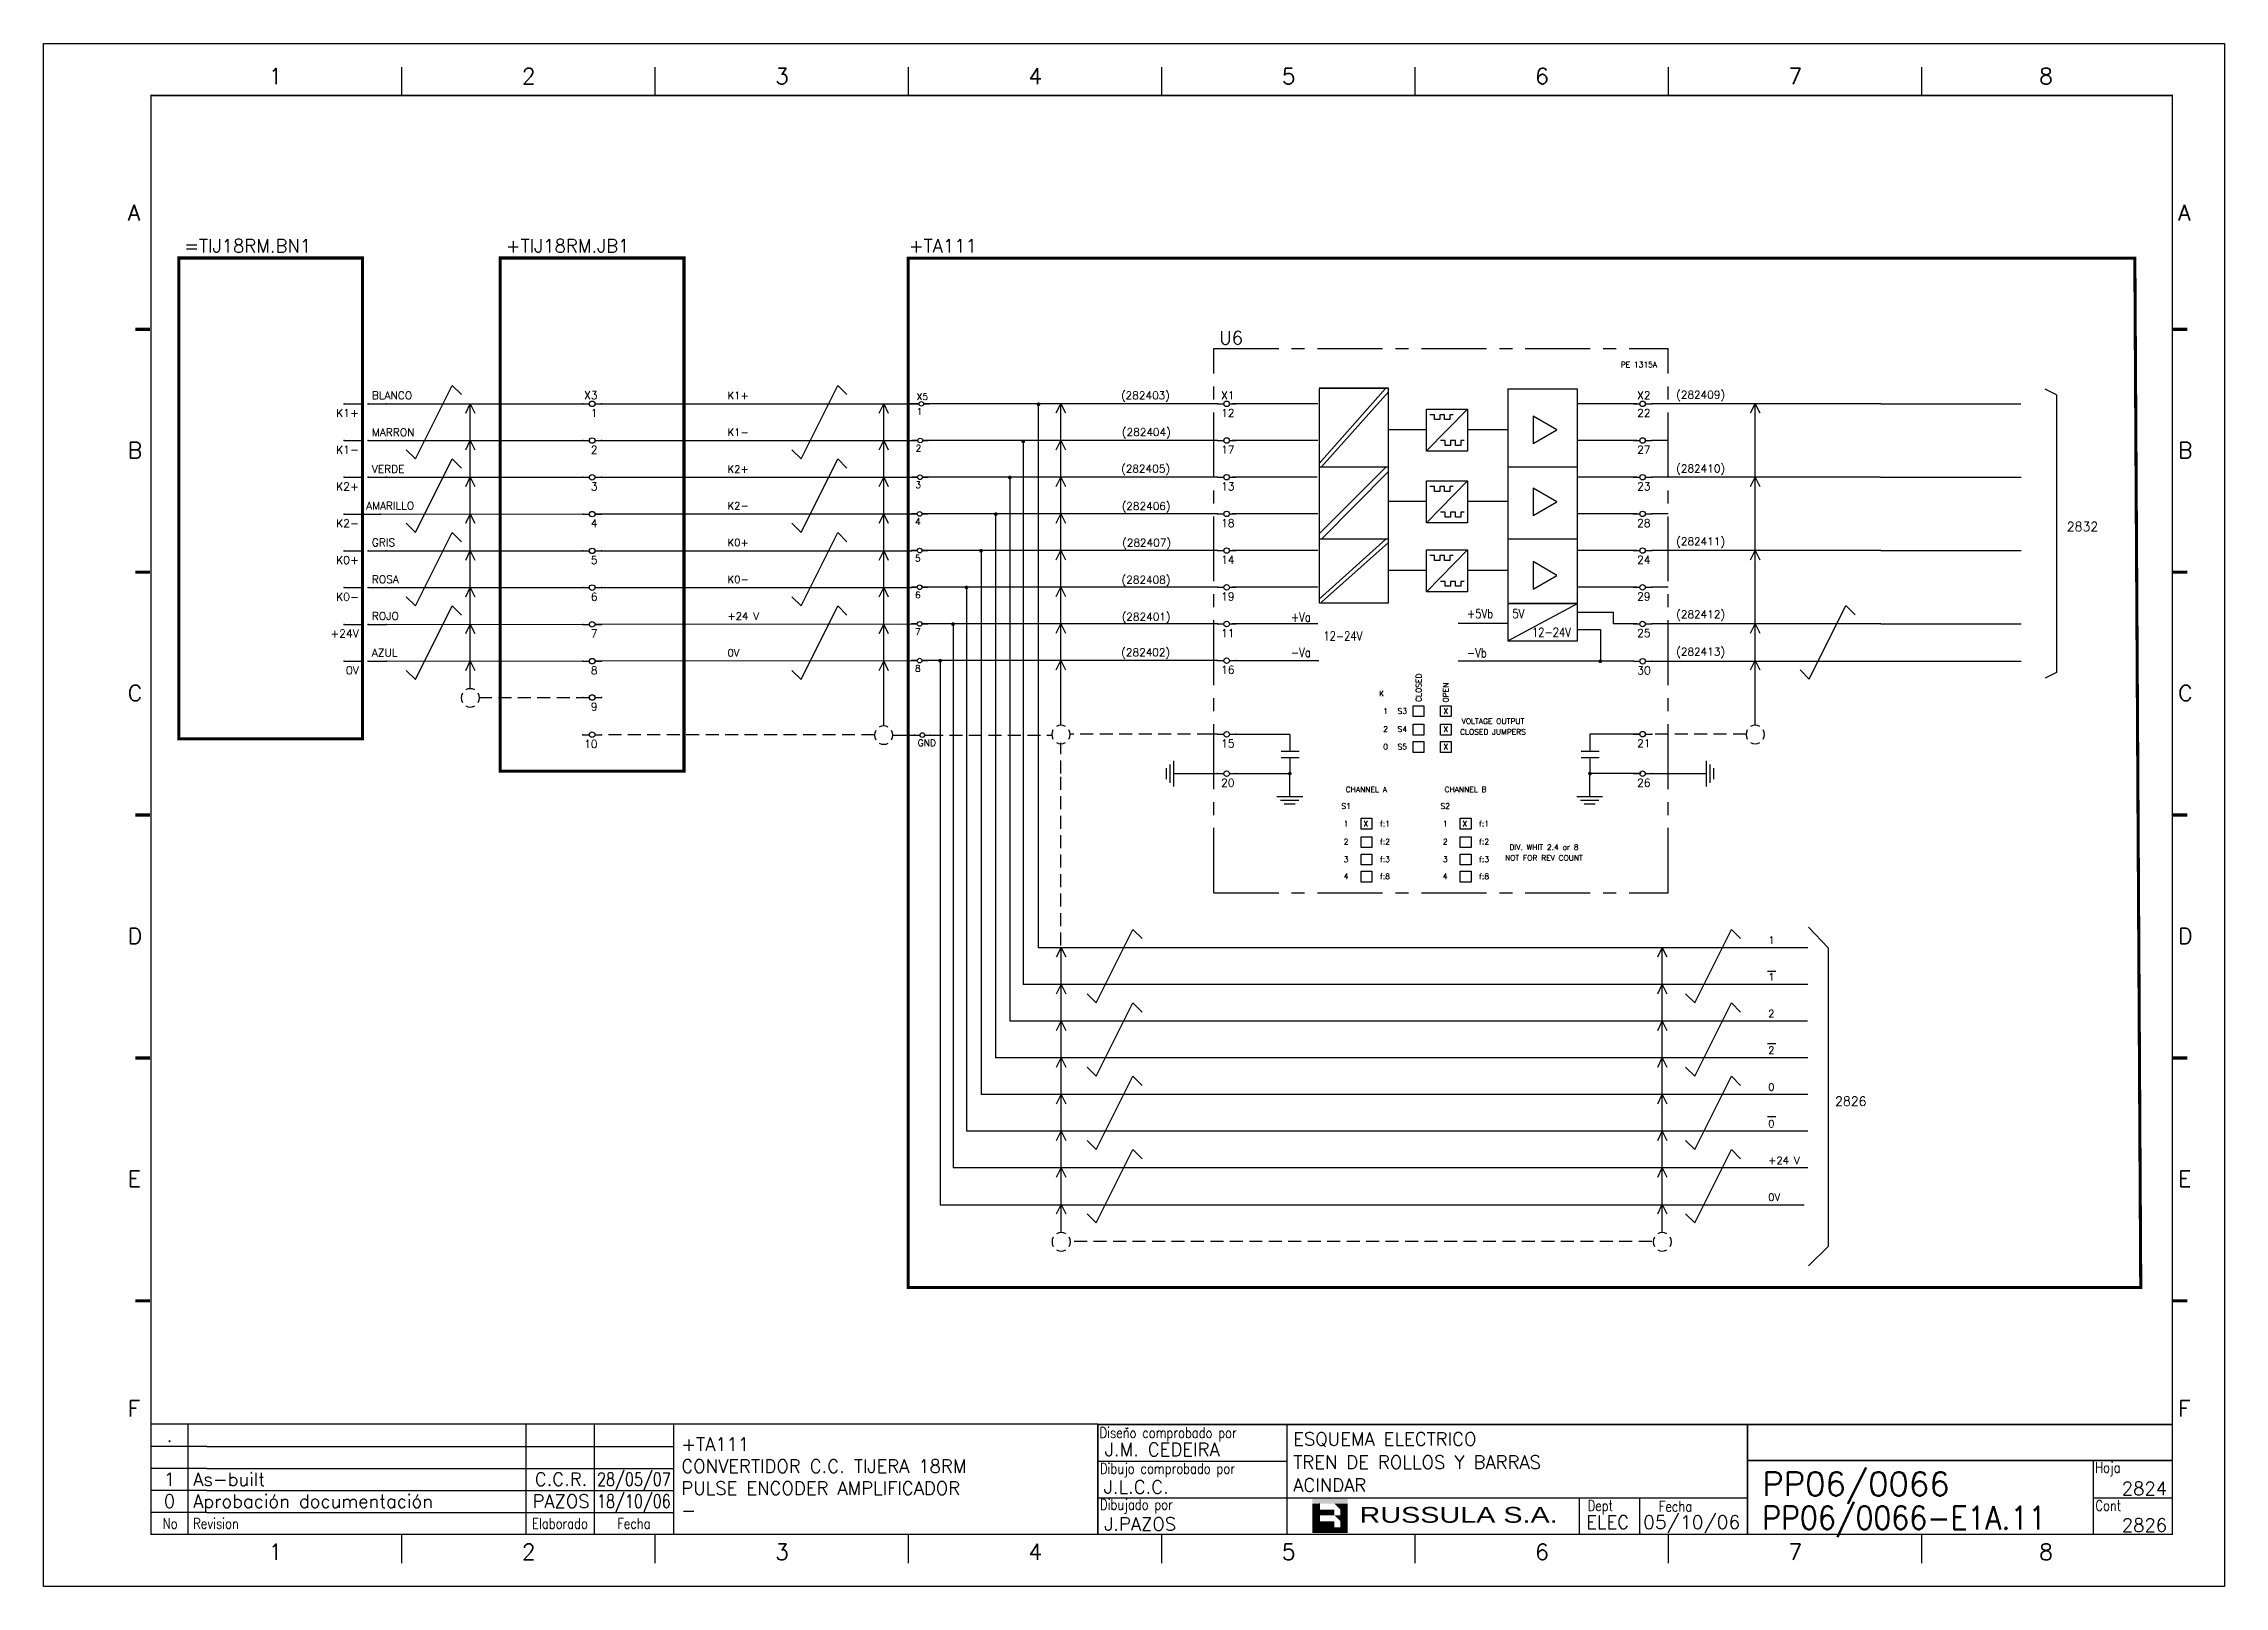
# Model space of a CAD drawing. Extents: x -4 to 416, y -4762 to 287.
# Drawn here: x -3.7 to 416.3, y -3574.2 to -3277.2 of the extents above; entities that cross this region are included whole.
import ezdxf
from ezdxf.enums import TextEntityAlignment as Align

# ---------------------------------------------------------------- set-up
doc = ezdxf.new("R2010")
doc.units = 0
doc.header["$LTSCALE"] = 10
doc.header["$MEASUREMENT"] = 0
for name, pattern in [('CENTER', [2, 1.25, -0.25, 0.25, -0.25]), ('DASHDOT', [1, 0.5, -0.25, 0, -0.25]), ('HIDDEN', [0.375, 0.25, -0.125])]:
    doc.linetypes.add(name, pattern=pattern)
doc.layers.get('0').update_dxf_attribs({"linetype": 'CONTINUOUS'})
for name, color, linetype in [('1', 7, 'CONTINUOUS'), ('10', 5, 'CONTINUOUS'), ('102', 7, 'CONTINUOUS'), ('2', 7, 'CONTINUOUS'), ('25', 3, 'CONTINUOUS'), ('25PK', 4, 'CENTER'), ('35', 2, 'CONTINUOUS'), ('8', 1, 'CONTINUOUS'), ('9', 6, 'CONTINUOUS'), ('DIBUJO', 7, 'CONTINUOUS'), ('NODE', 7, 'CONTINUOUS')]:
    doc.layers.add(name, color=color, linetype=linetype)
doc.styles.add('ABBSTYLE', font='ROMANS.SHX', dxfattribs={"width": 0.8})
doc.styles.add('HELVETICA', font='HELV.SHX')
doc.styles.add('LABEL', font='SIMPLEX', dxfattribs={"width": 0.8, "height": 4})
doc.styles.add('ROMANS', font='romans')
doc.styles.get("Standard").update_dxf_attribs({"font": 'simplex'})

msp = doc.modelspace()

# ---------------------------------------------------------------- texts
at = {"layer": '2', "color": 6}
for s, height, p in [('=TIJ18RM.BN1', 2.5477, (23.41, -3317.44)), ('+TIJ18RM.JB1', 2.5477, (85.34, -3317.44)), ('+TA111', 2.543, (162.97, -3317.42)), ('U6', 2.543, (222.75, -3335.15)), ('(282403)', 1.483, (203.83, -3345.71)), ('(282409)', 1.483, (310.75, -3345.57)), ('(282404)', 1.483, (204.01, -3352.77)), ('(282405)', 1.483, (203.85, -3359.81)), ('(282410)', 1.483, (310.75, -3359.77)), ('(282406)', 1.483, (203.96, -3367.02)), ('(282407)', 1.483, (204.05, -3374.06)), ('(282411)', 1.483, (310.75, -3373.81)), ('(282408)', 1.483, (203.94, -3381.2)), ('(282401)', 1.483, (203.96, -3388.32)), ('(282412)', 1.483, (310.75, -3387.85)), ('(282402)', 1.483, (203.88, -3395.17)), ('(282413)', 1.483, (310.75, -3395.03))]:
    msp.add_text(s, height=height, dxfattribs=at).set_placement(p)
at = {"layer": '2', "color": 7, "style": 'ROMANS'}
for s, height, p in [('PE 1315A', 1.06, (303.57, -3339.03)), ('K', 1.06, (254, -3402.35)), ('1', 1.06, (254.78, -3405.73)), ('S3', 1.06, (258, -3405.73)), ('X', 1.06, (266.41, -3405.73)), ('2', 1.06, (254.78, -3409.21)), ('S4', 1.06, (258, -3409.21)), ('X', 1.06, (266.41, -3409.21)), ('CLOSED JUMPERS', 1.0595, (275.46, -3409.74)), ('VOLTAGE OUTPUT', 1.0595, (275.46, -3407.68)), ('0', 1.06, (254.78, -3412.59)), ('S5', 1.06, (258, -3412.59)), ('X', 1.06, (266.41, -3412.59)), ('CHANNEL A', 1.06, (251.08, -3420.82)), ('CHANNEL B', 1.06, (270.18, -3420.82)), ('S1', 1.06, (247.17, -3424.02)), ('1', 1.06, (247.17, -3427.4)), ('X', 1.06, (250.95, -3427.4)), ('f:1', 1.06, (254.65, -3427.4)), ('S2', 1.06, (266.27, -3424.02)), ('1', 1.06, (266.27, -3427.4)), ('X', 1.06, (270.05, -3427.4)), ('f:1', 1.06, (273.75, -3427.4)), ('2', 1.06, (247.17, -3430.88)), ('f:2', 1.06, (254.65, -3430.88)), ('2', 1.06, (266.27, -3430.88)), ('f:2', 1.06, (273.75, -3430.88)), ('3', 1.06, (247.17, -3434.27)), ('f:3', 1.06, (254.65, -3434.27)), ('3', 1.06, (266.27, -3434.27)), ('f:3', 1.06, (273.75, -3434.27)), ('NOT FOR REV COUNT', 1.0595, (285.28, -3433.99)), ('DIV. WHIT 2.4 or 8', 1.0595, (285.28, -3431.94)), ('4', 1.06, (247.17, -3437.55)), ('f:8', 1.06, (254.65, -3437.55)), ('4', 1.06, (266.27, -3437.55)), ('f:8', 1.06, (273.75, -3437.55))]:
    msp.add_text(s, height=height, dxfattribs=at).set_placement(p, align=Align.MIDDLE)
for s, height, p in [('K1+', 1.415, (128.04, -3345.69)), ('K1-', 1.415, (128.04, -3352.77)), ('K2+', 1.415, (128.04, -3359.85)), ('K2-', 1.415, (128.04, -3366.92)), ('K0+', 1.415, (128.04, -3374)), ('K0-', 1.415, (128.04, -3381.08)), ('+24 V', 1.415, (128.04, -3388.15)), ('0V', 1.415, (128.04, -3395.23)), ('1', 1.41, (328.47, -3450.55)), ('1', 1.41, (328.47, -3457.62)), ('2', 1.41, (328.47, -3464.68)), ('2', 1.41, (328.47, -3471.74)), ('0', 1.41, (328.47, -3478.81)), ('0', 1.41, (328.47, -3485.87)), ('+24 V', 1.413, (328.47, -3492.94)), ('0V', 1.413, (328.47, -3500))]:
    msp.add_text(s, height=height, dxfattribs=at).set_placement(p)
for s, p in [('CLOSED', (261.16, -3401.24)), ('OPEN', (266.37, -3402.17))]:
    msp.add_text(s, height=1.06, rotation=90, dxfattribs=at).set_placement(p, align=Align.MIDDLE)
at = {"layer": '2', "color": 7, "char_height": 1.766, "attachment_point": 1, "style": 'ROMANS'}
for s, insert, width in [('{\\C1;2832}', (385.97, -3369.32), 11.8181), ('{\\C1;2826}', (341.35, -3479.95), 10.9628)]:
    msp.add_mtext(s, dxfattribs=dict(at, insert=insert, width=width))
at = {"layer": '25', "color": 7, "style": 'ABBSTYLE', "width": 0.8}
for s, p in [('+Va', (236.56, -3388.52)), ('+5Vb', (270.47, -3387.85)), ('5V', (279.2, -3387.85)), ('-Va', (236.56, -3395.33)), ('12-24V', (242.79, -3392.17)), ('12-24V', (282.96, -3391.45)), ('-Vb', (270.47, -3395.39))]:
    msp.add_text(s, height=1.766, dxfattribs=at).set_placement(p)

# ---------------------------------------------------------------- blocks, each defined once
blk = doc.blocks.new('$030107')
at = {"layer": '102'}
for start, end in [(150, 210), (60, 120), (330, 30), (240, 300)]:
    blk.add_arc((0, 0), 2.5, start, end, dxfattribs=at)
blk = doc.blocks.new('NOD', base_point=(237.5, 170))
at = {"layer": 'NODE'}
blk.add_point((237.5, 170), dxfattribs=at)
blk = doc.blocks.new('$$PLL21C')
for p, q in [((-2.5, 0), (-0.75, 0)), ((0.75, 0), (2.5, 0))]:
    blk.add_line(p, q)
at = {"layer": '2'}
blk.add_circle((0, 0), 0.75, dxfattribs=at)
for p in [(-2.5, 0), (2.5, 0)]:
    blk.add_blockref('NOD', p, dxfattribs=at)
at = {"layer": '8'}
blk.add_attdef('*A', (-1.5, -3.575), '', height=2.15, dxfattribs=at)
at = {"layer": '9'}
blk.add_attdef('ID', (-1.5, 1.25), '', height=2.15, dxfattribs=at)
blk = doc.blocks.new('$$PLR12')
blk.add_line((-2.5, 0), (2.5, 0))
at = {"layer": '2'}
for p in [(-2.5, 0), (2.5, 0)]:
    blk.add_blockref('NOD', p, dxfattribs=at)
at = {"layer": '8'}
blk.add_attdef('*A', text='', height=2.15, dxfattribs=at).set_placement((1.5, -3.575), align=Align.RIGHT)
at = {"layer": '9'}
blk.add_attdef('ID', text='', height=2.15, dxfattribs=at).set_placement((1.5, 1.25), align=Align.RIGHT)
blk = doc.blocks.new('$$PLL21')
blk.add_line((-2.5, 0), (2.5, 0))
at = {"layer": '2'}
for p in [(-2.5, 0), (2.5, 0)]:
    blk.add_blockref('NOD', p, dxfattribs=at)
at = {"layer": '8'}
blk.add_attdef('*A', (-1.5, -3.575), '', height=2.15, dxfattribs=at)
at = {"layer": '9'}
blk.add_attdef('ID', (-1.5, 1.25), '', height=2.15, dxfattribs=at)
blk = doc.blocks.new('$$PLR12C')
for p, q in [((-2.5, 0), (-0.75, 0)), ((0.75, 0), (2.5, 0))]:
    blk.add_line(p, q)
at = {"layer": '2'}
blk.add_circle((0, 0), 0.75, dxfattribs=at)
for p in [(-2.5, 0), (2.5, 0)]:
    blk.add_blockref('NOD', p, dxfattribs=at)
at = {"layer": '8'}
blk.add_attdef('*A', text='', height=2.15, dxfattribs=at).set_placement((1.5, -3.575), align=Align.RIGHT)
at = {"layer": '9'}
blk.add_attdef('ID', text='', height=2.15, dxfattribs=at).set_placement((1.5, 1.25), align=Align.RIGHT)
blk = doc.blocks.new('newcajec')
at = {"layer": '1'}
for p, q in [((179.4, 20.85), (0.13, 20.85)), ((7, 20.85), (7, 0)), ((71, 20.85), (71, 0)), ((84, 20.85), (84, 0.09)), ((99, 20.85), (99, 0)), ((215.2, 20.8), (215.2, 0)), ((10.6, 16.64), (0, 16.64)), ((10.6, 16.64), (99, 16.64)), ((184.64, 20.18), (184.81, 20.01)), ((184.81, 20.01), (185.18, 20.25)), ((10.6, 12.48), (0, 12.48)), ((10.6, 12.48), (99, 12.48)), ((179.4, 13.87), (215.2, 13.87)), ((368, 14.06), (368, 0)), ((10.6, 8.32), (0, 8.32)), ((10.6, 8.32), (99, 8.32)), ((10.6, 4.16), (0, 4.16)), ((10.6, 4.16), (99, 4.16)), ((179.4, 6.93), (267.63, 6.93)), ((267.63, 6.93), (302.5, 6.93)), ((270.63, 6.91), (270.63, 0)), ((282.07, 6.93), (282.07, 0)), ((368, 6.93), (383, 6.93))]:
    blk.add_line(p, q, dxfattribs=at)
for points in [[(47.5, 272.5, 0.3, 0.3, 0), (47.5, 277.91, 0.3, 0.3, 0)], [(95.5, 272.5, 0.3, 0.3, 0), (95.5, 277.91, 0.3, 0.3, 0)], [(143.5, 272.5, 0.3, 0.3, 0), (143.5, 277.91, 0.3, 0.3, 0)], [(191.5, 272.5, 0.3, 0.3, 0), (191.5, 277.91, 0.3, 0.3, 0)], [(239.5, 272.5, 0.3, 0.3, 0), (239.5, 277.91, 0.3, 0.3, 0)], [(287.5, 272.5, 0.3, 0.3, 0), (287.5, 277.91, 0.3, 0.3, 0)], [(335.5, 272.5, 0.3, 0.3, 0), (335.5, 277.91, 0.3, 0.3, 0)], [(-2.99, 228.23, 0.6, 0.6, 0), (-0.18, 228.23, 0.6, 0.6, 0)], [(383.01, 228.23, 0.6, 0.6, 0), (385.82, 228.23, 0.6, 0.6, 0)], [(-2.99, 182.23, 0.6, 0.6, 0), (-0.18, 182.23, 0.6, 0.6, 0)], [(383.01, 182.23, 0.6, 0.6, 0), (385.82, 182.23, 0.6, 0.6, 0)], [(-2.99, 136.23, 0.6, 0.6, 0), (-0.18, 136.23, 0.6, 0.6, 0)], [(383.01, 136.23, 0.6, 0.6, 0), (385.82, 136.23, 0.6, 0.6, 0)], [(-2.99, 90.23, 0.6, 0.6, 0), (-0.18, 90.23, 0.6, 0.6, 0)], [(383.01, 90.23, 0.6, 0.6, 0), (385.82, 90.23, 0.6, 0.6, 0)], [(-2.99, 44.23, 0.6, 0.6, 0), (-0.18, 44.23, 0.6, 0.6, 0)], [(383.01, 44.23, 0.6, 0.6, 0), (385.82, 44.23, 0.6, 0.6, 0)], [(383, 20.8, 0.3, 0.3, 0), (179.4, 20.8, 0.3, 0.3, 0), (179.4, 0, 0.3, 0.3, 0)], [(302.5, 20.8, 0.3, 0.3, 0), (302.5, 0, 0.3, 0.3, 0)], [(302.5, 14, 0.3, 0.3, 0), (383, 14, 0.3, 0.3, 0)], [(47.5, -5.5, 0.3, 0.3, 0), (47.5, -0.09, 0.3, 0.3, 0)], [(95.5, -5.5, 0.3, 0.3, 0), (95.5, -0.09, 0.3, 0.3, 0)], [(143.5, -5.5, 0.3, 0.3, 0), (143.5, -0.09, 0.3, 0.3, 0)], [(191.5, -5.5, 0.3, 0.3, 0), (191.5, -0.09, 0.3, 0.3, 0)], [(239.5, -5.5, 0.3, 0.3, 0), (239.5, -0.09, 0.3, 0.3, 0)], [(287.5, -5.5, 0.3, 0.3, 0), (287.5, -0.09, 0.3, 0.3, 0)], [(335.5, -5.5, 0.3, 0.3, 0), (335.5, -0.09, 0.3, 0.3, 0)]]:
    blk.add_lwpolyline(points, format="xyseb", dxfattribs=at)
at = {"layer": '1', "const_width": 0.3}
blk.add_lwpolyline([(0, 0), (0, 272.5), (383, 272.5), (383, 0)], close=True, dxfattribs=at)
at = {"layer": '2', "color": 14}
for p, q in [((221.42, 4.69), (221.42, 5.81)), ((221.42, 2.47), (221.42, 3.58))]:
    blk.add_line(p, q, dxfattribs=at)
for points in [[(220.05, 5.81), (220.05, 6.92), (226.74, 5.81), (226.74, 6.92)], [(221.42, 2.47), (220.05, 2.47), (221.42, 5.81), (220.05, 5.81)], [(221.42, 4.69), (224.25, 4.69), (221.42, 3.58), (224.25, 3.58)], [(224.25, 5.81), (225.37, 5.81), (225.37, 4.69)], [(225.37, 5.81), (226.74, 5.81), (225.37, 1.35), (226.74, 1.35)], [(224.25, 0.24), (224.25, 2.47), (220.05, 0.24), (220.05, 2.47)], [(224.25, 3.58), (225.37, 3.58), (225.37, 2.47)], [(226.74, 1.35), (226.74, 0.24), (224.25, 1.35), (224.25, 0.24)]]:
    blk.add_solid(points, dxfattribs=at)
at = {"layer": '1', "style": 'ROMANS'}
for s, p in [('1', (22.29, 274.68)), ('2', (70.29, 274.68)), ('3', (118.29, 274.68)), ('4', (166.29, 274.68)), ('5', (214.29, 274.68)), ('6', (262.29, 274.68)), ('7', (310.29, 274.68)), ('8', (357.79, 274.68)), ('A', (-4.37, 248.84)), ('A', (384.13, 248.84)), ('B', (-4.37, 203.84)), ('B', (384.13, 203.84)), ('C', (-4.37, 157.84)), ('C', (384.13, 157.84)), ('D', (-4.37, 111.84)), ('D', (384.13, 111.84)), ('E', (-4.37, 65.84)), ('E', (384.13, 65.84)), ('F', (-4.37, 22.34)), ('F', (384.13, 22.34)), ('1', (22.29, -4.82)), ('2', (70.29, -4.82)), ('3', (118.29, -4.82)), ('4', (166.29, -4.82)), ('5', (214.29, -4.82)), ('6', (262.29, -4.82)), ('7', (310.29, -4.82)), ('8', (357.79, -4.82))]:
    blk.add_text(s, height=3, dxfattribs=at).set_placement(p)
at = {"layer": '1', "style": 'LABEL', "width": 0.8}
for s, p in [('Diseno comprobado por', (179.73, 18.27)), ('Dibujo comprobado por', (179.81, 11.47)), ('Hoja', (368.38, 11.66)), ('Dibujado por', (179.83, 4.64)), ('Fecha', (285.71, 4.3)), ('Cont', (368.43, 4.46)), ('No', (2.23, 1.05)), ('Revision', (8, 1.05))]:
    blk.add_text(s, height=2, dxfattribs=at).set_placement(p)
for s, p in [('Dept', (274.61, 4.44)), ('Elaborado', (77.5, 1.05)), ('Fecha', (91.5, 1.05))]:
    blk.add_text(s, height=2, dxfattribs=at).set_placement(p, align=Align.CENTER)
at = {"layer": '10', "style": 'ROMANS'}
for tag, p in [('REV41', (3.5, 18.74)), ('REV43', (77.7, 18.74)), ('REV31', (3.5, 14.58)), ('REV33', (77.7, 14.58)), ('REV21', (3.5, 10.42)), ('REV23', (77.7, 10.42)), ('REV11', (3.5, 6.27)), ('REV13', (77.7, 6.27))]:
    blk.add_attdef(tag, text='', height=2.5, dxfattribs=at).set_placement(p, align=Align.MIDDLE)
for tag, p, height in [('REV42', (8, 17.49), 2.5), ('SHEETNAME1', (100.5, 15.83), 2.5), ('DESIGNCHECK', (180.74, 14.83), 2.5), ('DOCUMENTTYPE', (216.43, 16.8), 2.5), ('NOTA', (305.32, 15.8), 3), ('REV32', (8, 13.33), 2.5), ('SHEETNAME2', (100.5, 11.67), 2.5), ('OBJECT', (216.43, 12.4), 2.5), ('REV22', (8, 9.17), 2.5), ('SHEETNAME3', (100.5, 7.51), 2.5), ('DRAWINGCHECK', (180.53, 7.71), 2.5), ('CUSTOMER', (216.43, 8.08), 2.5), ('ORDER', (305.32, 7.3), 4.5), ('REV12', (8, 5.01), 2.5), ('SHEETNAME4', (100.5, 3.35), 2.5), ('DOCUMENT_ID', (305.32, 0.93), 4.4), ('USER', (180.63, 0.71), 2.5), ('DEPARTMENT', (271.93, 1.05), 2.5)]:
    blk.add_attdef(tag, p, '', height=height, dxfattribs=at)
for tag, width, p, p2 in [('REV44', 1.221199, (84.53, 17.49), (98.48, 17.49)), ('REV34', 1.221199, (84.53, 13.33), (98.48, 13.33)), ('REV24', 1.221199, (84.53, 9.17), (98.48, 9.17)), ('REV14', 1.221199, (84.53, 5.01), (98.48, 5.01)), ('CREATED2', 7.039915, (282.71, 1.05), (301.14, 1.05))]:
    blk.add_attdef(tag, text='', height=2.5, dxfattribs=dict(at, width=width)).set_placement(p, p2, align=Align.FIT)
for tag, p in [('SHEET', (382, 7.43)), ('NEXTSHEET', (382, 0.5))]:
    blk.add_attdef(tag, text='', height=2.5, dxfattribs=at).set_placement(p, align=Align.RIGHT)
at = {"layer": 'DIBUJO', "color": 14, "style": 'HELVETICA', "width": 1.3}
blk.add_text('RUSSULA S.A.', height=3, dxfattribs=at).set_placement((229, 2.19))

# ---------------------------------------------------------------- linework, layer by layer
for p, q in [((62.32, -3346.58), (101.44, -3346.58)), ((102.5, -3346.58), (163.89, -3346.58)), ((62.32, -3353.65), (101.44, -3353.65)), ((102.5, -3353.65), (163.56, -3353.64)), ((62.32, -3360.73), (101.44, -3360.72)), ((102.5, -3360.72), (163.56, -3360.71)), ((61.2, -3367.81), (101.44, -3367.79)), ((102.5, -3367.79), (163.56, -3367.77)), ((62.32, -3374.89), (101.44, -3374.89)), ((102.5, -3374.89), (163.56, -3374.89)), ((62.32, -3381.96), (101.44, -3381.96)), ((102.5, -3381.96), (163.56, -3381.96)), ((62.32, -3389.04), (101.44, -3389.01)), ((102.5, -3389.01), (163.56, -3388.96)), ((62.32, -3396.12), (101.44, -3396.08)), ((102.5, -3396.08), (163.56, -3396.02)), ((302.53, -3396.14), (268.77, -3396.14)), ((306.07, -3396.14), (377.19, -3396.14)), ((162.49, -3410.37), (164.07, -3410.35)), ((225.22, -3410.2), (236.36, -3410.2)), ((236.35, -3414.74), (236.35, -3417.77)), ((306.03, -3417.77), (316.53, -3417.77))]:
    msp.add_line(p, q)
at = {"linetype": 'HIDDEN'}
for p, q in [((167.04, -3410.35), (190.48, -3410.35)), ((220.98, -3410.2), (194.01, -3410.2)), ((221.69, -3410.2), (220.98, -3410.2)), ((324.21, -3410.2), (306.56, -3410.17))]:
    msp.add_line(p, q, dxfattribs=at)
at = {"layer": '2', "color": 7}
for p, q in [((67.95, -3357.19), (75.03, -3343.04)), ((75.03, -3343.04), (76.79, -3344.81)), ((142.2, -3357.19), (149.27, -3343.04)), ((149.27, -3343.04), (151.04, -3344.81)), ((77.62, -3348.35), (78.5, -3346.58)), ((78.5, -3401.42), (78.5, -3346.58)), ((78.5, -3346.58), (79.39, -3348.35)), ((157.23, -3348.35), (158.12, -3346.58)), ((158.12, -3408.59), (158.12, -3346.58)), ((158.12, -3346.58), (159, -3348.35)), ((164.93, -3346.58), (162.85, -3346.58)), ((222.4, -3346.58), (165.82, -3346.58)), ((187.9, -3346.68), (187.9, -3451.31)), ((191.36, -3348.34), (192.25, -3346.58)), ((192.25, -3408.47), (192.25, -3346.58)), ((192.25, -3346.58), (193.13, -3348.34)), ((241.71, -3346.58), (225.22, -3346.58)), ((241.97, -3358.05), (254.75, -3343.65)), ((242.41, -3358.73), (255.37, -3344.25)), ((303.21, -3346.58), (291.71, -3346.58)), ((350.13, -3346.58), (306.03, -3346.58)), ((325.09, -3348.34), (325.97, -3346.58)), ((325.97, -3408.47), (325.97, -3346.58)), ((325.97, -3346.58), (326.85, -3348.34)), ((350.13, -3346.58), (377.15, -3346.58)), ((383.97, -3344.83), (381.78, -3343.73)), ((383.97, -3344.83), (383.97, -3398.31)), ((262.62, -3351.57), (255.36, -3351.57)), ((262.63, -3355.66), (270.56, -3347.58)), ((264.17, -3348.67), (263.27, -3348.67)), ((264.17, -3349.62), (264.17, -3348.67)), ((265.2, -3349.62), (264.17, -3349.62)), ((266.12, -3348.67), (265.2, -3348.67)), ((265.2, -3348.67), (265.2, -3349.62)), ((266.12, -3349.62), (266.12, -3348.67)), ((267.16, -3349.62), (266.12, -3349.62)), ((267.82, -3348.67), (267.16, -3348.67)), ((267.16, -3348.67), (267.16, -3349.62)), ((278.32, -3351.57), (270.54, -3351.57)), ((66.18, -3355.42), (67.95, -3357.19)), ((77.62, -3355.42), (78.5, -3353.65)), ((78.5, -3353.65), (79.39, -3355.42)), ((140.43, -3355.42), (142.2, -3357.19)), ((157.23, -3355.42), (158.12, -3353.65)), ((158.12, -3353.65), (159, -3355.42)), ((164.71, -3353.64), (163.56, -3353.64)), ((222.4, -3353.64), (165.6, -3353.64)), ((185, -3353.64), (185, -3458.37)), ((191.36, -3355.41), (192.25, -3353.64)), ((192.25, -3353.64), (193.13, -3355.41)), ((241.71, -3353.64), (225.22, -3353.64)), ((266.26, -3353.64), (265.36, -3353.64)), ((266.26, -3354.59), (266.26, -3353.64)), ((267.29, -3354.59), (266.26, -3354.59)), ((267.29, -3353.64), (267.29, -3354.59)), ((268.22, -3353.64), (267.29, -3353.64)), ((268.22, -3354.59), (268.22, -3353.64)), ((269.25, -3354.59), (268.22, -3354.59)), ((269.25, -3353.64), (269.25, -3354.59)), ((269.91, -3353.64), (269.25, -3353.64)), ((303.21, -3353.64), (291.71, -3353.64)), ((309.21, -3353.64), (306.03, -3353.64)), ((67.95, -3371.35), (75.03, -3357.19)), ((75.03, -3357.19), (76.79, -3358.96)), ((142.2, -3371.35), (149.27, -3357.19)), ((149.27, -3357.19), (151.04, -3358.96)), ((241.98, -3371.64), (254.76, -3358.81)), ((242.47, -3372.55), (255.35, -3359.58)), ((77.62, -3362.5), (78.5, -3360.73)), ((78.5, -3360.73), (79.39, -3362.5)), ((157.23, -3362.5), (158.12, -3360.73)), ((158.12, -3360.73), (159, -3362.5)), ((164.67, -3360.71), (163.56, -3360.71)), ((222.4, -3360.71), (165.56, -3360.71)), ((182.4, -3360.71), (182.4, -3465.43)), ((191.36, -3362.47), (192.25, -3360.71)), ((192.25, -3360.71), (193.13, -3362.47)), ((241.62, -3360.71), (225.22, -3360.71)), ((262.63, -3369.47), (270.56, -3361.39)), ((264.17, -3362.48), (263.27, -3362.48)), ((264.17, -3363.43), (264.17, -3362.48)), ((265.2, -3363.43), (264.17, -3363.43)), ((266.12, -3362.48), (265.2, -3362.48)), ((265.2, -3362.48), (265.2, -3363.43)), ((266.12, -3363.43), (266.12, -3362.48)), ((267.16, -3363.43), (266.12, -3363.43)), ((267.16, -3362.48), (267.16, -3363.43)), ((267.82, -3362.48), (267.16, -3362.48)), ((303.21, -3360.71), (291.71, -3360.71)), ((350.04, -3360.71), (306.03, -3360.71)), ((325.09, -3362.47), (325.97, -3360.71)), ((325.97, -3360.71), (326.85, -3362.47)), ((350.04, -3360.71), (377.19, -3360.71)), ((77.62, -3369.58), (78.5, -3367.81)), ((78.5, -3367.81), (79.39, -3369.58)), ((157.23, -3369.58), (158.12, -3367.81)), ((158.12, -3367.81), (159, -3369.58)), ((164.6, -3367.77), (163.56, -3367.77)), ((222.4, -3367.77), (165.49, -3367.77)), ((179.66, -3367.77), (179.66, -3472.5)), ((191.36, -3369.53), (192.25, -3367.77)), ((192.25, -3367.77), (193.13, -3369.53)), ((241.71, -3367.77), (225.22, -3367.77)), ((262.62, -3365.38), (255.36, -3365.38)), ((266.26, -3367.45), (265.36, -3367.45)), ((266.26, -3368.41), (266.26, -3367.45)), ((267.29, -3367.45), (267.29, -3368.41)), ((268.22, -3367.45), (267.29, -3367.45)), ((268.22, -3368.41), (268.22, -3367.45)), ((269.91, -3367.45), (269.25, -3367.45)), ((269.25, -3367.45), (269.25, -3368.41)), ((278.32, -3365.38), (270.54, -3365.38)), ((303.21, -3367.77), (291.71, -3367.77)), ((309.21, -3367.77), (306.03, -3367.77)), ((66.18, -3369.58), (67.95, -3371.35)), ((67.95, -3385.5), (75.03, -3371.35)), ((75.03, -3371.35), (76.79, -3373.12)), ((140.43, -3369.58), (142.2, -3371.35)), ((142.2, -3385.5), (149.27, -3371.35)), ((149.27, -3371.35), (151.04, -3373.12)), ((267.29, -3368.41), (266.26, -3368.41)), ((269.25, -3368.41), (268.22, -3368.41)), ((77.62, -3376.65), (78.5, -3374.89)), ((78.5, -3374.89), (79.39, -3376.65)), ((157.23, -3376.65), (158.12, -3374.89)), ((158.12, -3374.89), (159, -3376.65)), ((164.6, -3374.83), (163.56, -3374.83)), ((222.4, -3374.83), (165.49, -3374.83)), ((176.87, -3374.83), (176.87, -3479.56)), ((191.36, -3376.6), (192.25, -3374.83)), ((192.25, -3374.83), (193.13, -3376.6)), ((241.71, -3374.83), (225.22, -3374.83)), ((241.97, -3384.17), (254.88, -3372.6)), ((242.42, -3384.79), (255.37, -3373.28)), ((262.63, -3382.78), (270.56, -3374.7)), ((264.17, -3375.79), (263.27, -3375.79)), ((264.17, -3376.74), (264.17, -3375.79)), ((265.2, -3376.74), (264.17, -3376.74)), ((266.12, -3375.79), (265.2, -3375.79)), ((265.2, -3375.79), (265.2, -3376.74)), ((266.12, -3376.74), (266.12, -3375.79)), ((267.16, -3376.74), (266.12, -3376.74)), ((267.82, -3375.79), (267.16, -3375.79)), ((267.16, -3375.79), (267.16, -3376.74)), ((303.21, -3374.83), (291.71, -3374.83)), ((350.13, -3374.83), (306.03, -3374.83)), ((325.09, -3376.6), (325.97, -3374.83)), ((325.97, -3374.83), (326.85, -3376.6)), ((350.13, -3374.83), (377.19, -3374.83)), ((262.62, -3378.69), (255.36, -3378.69)), ((266.26, -3380.76), (265.36, -3380.76)), ((266.26, -3381.71), (266.26, -3380.76)), ((267.29, -3380.76), (267.29, -3381.71)), ((268.22, -3380.76), (267.29, -3380.76)), ((268.22, -3381.71), (268.22, -3380.76)), ((269.91, -3380.76), (269.25, -3380.76)), ((269.25, -3380.76), (269.25, -3381.71)), ((278.32, -3378.69), (270.54, -3378.69)), ((66.18, -3383.73), (67.95, -3385.5)), ((77.62, -3383.73), (78.5, -3381.96)), ((78.5, -3381.96), (79.39, -3383.73)), ((140.43, -3383.73), (142.2, -3385.5)), ((157.23, -3383.73), (158.12, -3381.96)), ((158.12, -3381.96), (159, -3383.73)), ((164.6, -3381.9), (163.56, -3381.9)), ((222.4, -3381.9), (165.49, -3381.9)), ((174.07, -3381.9), (174.07, -3486.62)), ((191.36, -3383.66), (192.25, -3381.9)), ((192.25, -3381.9), (193.13, -3383.66)), ((241.71, -3381.9), (225.22, -3381.9)), ((267.29, -3381.71), (266.26, -3381.71)), ((269.25, -3381.71), (268.22, -3381.71)), ((278.33, -3392.19), (291.72, -3385.04)), ((303.21, -3381.9), (291.71, -3381.9)), ((309.21, -3381.9), (306.03, -3381.9)), ((67.95, -3399.65), (75.03, -3385.5)), ((75.03, -3385.5), (76.79, -3387.27)), ((77.62, -3390.81), (78.5, -3389.04)), ((78.5, -3389.04), (79.39, -3390.81)), ((142.2, -3399.65), (149.27, -3385.5)), ((149.27, -3385.5), (151.04, -3387.27)), ((157.23, -3390.81), (158.12, -3389.04)), ((158.12, -3389.04), (159, -3390.81)), ((164.6, -3388.96), (163.56, -3388.96)), ((222.4, -3388.96), (165.49, -3388.96)), ((171.51, -3388.96), (171.51, -3493.69)), ((191.36, -3390.73), (192.25, -3388.96)), ((192.25, -3388.96), (193.13, -3390.73)), ((241.71, -3388.96), (225.22, -3388.96)), ((278.32, -3388.85), (268.77, -3388.85)), ((291.78, -3386.68), (298.64, -3386.68)), ((298.64, -3386.68), (298.64, -3388.96)), ((303.21, -3388.96), (298.64, -3388.96)), ((350.13, -3388.96), (306.03, -3388.96)), ((325.09, -3390.73), (325.97, -3388.96)), ((325.97, -3388.96), (326.85, -3390.73)), ((336.38, -3399.56), (343.45, -3385.43)), ((343.45, -3385.43), (345.21, -3387.19)), ((350.13, -3388.96), (377.19, -3388.96)), ((291.68, -3390.03), (296.14, -3390.03)), ((296.14, -3390.03), (296.14, -3396.03)), ((77.62, -3397.89), (78.5, -3396.12)), ((78.5, -3396.12), (79.39, -3397.89)), ((157.23, -3397.89), (158.12, -3396.12)), ((158.12, -3396.12), (159, -3397.89)), ((164.6, -3396.02), (163.56, -3396.02)), ((222.4, -3396.02), (165.49, -3396.02)), ((168.99, -3396.02), (168.99, -3500.83)), ((191.36, -3397.79), (192.25, -3396.02)), ((192.25, -3396.02), (193.13, -3397.79)), ((225.22, -3396.02), (241.91, -3396.02)), ((325.09, -3397.79), (325.97, -3396.02)), ((325.97, -3396.02), (326.85, -3397.79)), ((334.62, -3397.79), (336.38, -3399.56)), ((66.18, -3397.89), (67.95, -3399.65)), ((140.43, -3397.89), (142.2, -3399.65)), ((383.97, -3398.31), (381.78, -3399.41)), ((159.89, -3410.37), (162.49, -3410.37)), ((236.36, -3410.21), (236.35, -3413.49)), ((303.74, -3410.17), (294.12, -3410.17)), ((294.12, -3410.17), (294.12, -3413.49)), ((238.16, -3413.49), (234.67, -3413.49)), ((295.93, -3413.49), (292.43, -3413.49)), ((225.22, -3417.77), (236.35, -3417.77)), ((238.16, -3414.74), (234.67, -3414.74)), ((295.93, -3414.74), (292.43, -3414.74)), ((294.12, -3414.93), (294.12, -3417.52)), ((304.01, -3417.77), (294.12, -3417.77)), ((199.04, -3461.9), (206.11, -3447.77)), ((206.11, -3447.77), (207.87, -3449.54)), ((314.32, -3461.9), (321.38, -3447.77)), ((321.38, -3447.77), (323.15, -3449.54)), ((336.21, -3447.36), (340, -3451.29)), ((336.1, -3451.31), (187.9, -3451.31)), ((191.42, -3453.07), (192.3, -3451.31)), ((192.3, -3506.15), (192.3, -3451.31)), ((192.3, -3451.31), (193.18, -3453.07)), ((307.18, -3453.07), (308.07, -3451.31)), ((308.07, -3506.15), (308.07, -3451.31)), ((308.07, -3451.31), (308.95, -3453.07)), ((340, -3451.29), (340, -3508.78)), ((328.31, -3455.79), (329.95, -3455.79)), ((336.1, -3458.37), (185, -3458.37)), ((191.42, -3460.14), (192.3, -3458.37)), ((192.3, -3458.37), (193.18, -3460.14)), ((197.28, -3460.14), (199.04, -3461.9)), ((307.18, -3460.14), (308.07, -3458.37)), ((308.07, -3458.37), (308.95, -3460.14)), ((312.55, -3460.14), (314.32, -3461.9)), ((199.04, -3476.03), (206.11, -3461.9)), ((206.11, -3461.9), (207.87, -3463.67)), ((314.32, -3476.03), (321.38, -3461.9)), ((321.38, -3461.9), (323.15, -3463.67)), ((336.02, -3465.43), (182.4, -3465.43)), ((191.42, -3467.2), (192.3, -3465.43)), ((192.3, -3465.43), (193.18, -3467.2)), ((307.18, -3467.2), (308.07, -3465.43)), ((308.07, -3465.43), (308.95, -3467.2)), ((336.1, -3472.5), (179.66, -3472.5)), ((191.42, -3474.26), (192.3, -3472.5)), ((192.3, -3472.5), (193.18, -3474.26)), ((307.18, -3474.26), (308.07, -3472.5)), ((308.07, -3472.5), (308.95, -3474.26)), ((328.31, -3469.72), (329.95, -3469.72)), ((197.28, -3474.26), (199.04, -3476.03)), ((199.04, -3490.16), (206.11, -3476.03)), ((206.11, -3476.03), (207.87, -3477.79)), ((312.55, -3474.26), (314.32, -3476.03)), ((314.32, -3490.16), (321.38, -3476.03)), ((321.38, -3476.03), (323.15, -3477.79)), ((336.1, -3479.56), (176.87, -3479.56)), ((191.42, -3481.33), (192.3, -3479.56)), ((192.3, -3479.56), (193.18, -3481.33)), ((307.18, -3481.33), (308.07, -3479.56)), ((308.07, -3479.56), (308.95, -3481.33)), ((328.31, -3483.75), (329.95, -3483.75)), ((336.1, -3486.62), (174.07, -3486.62)), ((191.42, -3488.39), (192.3, -3486.62)), ((192.3, -3486.62), (193.18, -3488.39)), ((197.28, -3488.39), (199.04, -3490.16)), ((199.04, -3504.28), (206.11, -3490.16)), ((206.11, -3490.16), (207.87, -3491.92)), ((307.18, -3488.39), (308.07, -3486.62)), ((308.07, -3486.62), (308.95, -3488.39)), ((312.55, -3488.39), (314.32, -3490.16)), ((314.32, -3504.28), (321.38, -3490.16)), ((321.38, -3490.16), (323.15, -3491.92)), ((336.1, -3493.69), (171.51, -3493.69)), ((191.42, -3495.45), (192.3, -3493.69)), ((192.3, -3493.69), (193.18, -3495.45)), ((307.18, -3495.45), (308.07, -3493.69)), ((308.07, -3493.69), (308.95, -3495.45)), ((335.4, -3500.83), (168.99, -3500.83)), ((191.42, -3502.52), (192.3, -3500.75)), ((192.3, -3500.75), (193.18, -3502.52)), ((197.28, -3502.52), (199.04, -3504.28)), ((307.18, -3502.52), (308.07, -3500.75)), ((308.07, -3500.75), (308.95, -3502.52)), ((312.55, -3502.52), (314.32, -3504.28)), ((340, -3508.78), (336.21, -3512.56))]:
    msp.add_line(p, q, dxfattribs=at)
at = {"layer": '2', "color": 7, "linetype": 'HIDDEN'}
for p, q in [((80.16, -3403.11), (100.24, -3403.11)), ((156.34, -3410.28), (103.74, -3410.28)), ((222.4, -3410.2), (221.69, -3410.2)), ((192.21, -3417.77), (192.21, -3411.82)), ((192.21, -3450.87), (192.21, -3416.64)), ((219.8, -3507.83), (193.92, -3507.83)), ((306.04, -3507.83), (216.98, -3507.83))]:
    msp.add_line(p, q, dxfattribs=at)
at = {"layer": '2'}
for p, q in [((212.52, -3416.71), (212.52, -3418.83)), ((213.23, -3416), (213.23, -3419.54)), ((213.94, -3415.3), (213.94, -3420.24)), ((213.94, -3417.77), (222.4, -3417.77)), ((236.33, -3422.19), (236.33, -3417.77)), ((294.1, -3422.19), (294.1, -3417.77)), ((316.53, -3415.3), (316.53, -3420.24)), ((317.24, -3416), (317.24, -3419.54)), ((317.95, -3416.71), (317.95, -3418.83)), ((233.86, -3422.19), (238.81, -3422.19)), ((234.57, -3422.9), (238.1, -3422.9)), ((291.63, -3422.19), (296.57, -3422.19)), ((292.33, -3422.9), (295.86, -3422.9)), ((235.27, -3423.61), (237.39, -3423.61)), ((293.04, -3423.61), (295.16, -3423.61))]:
    msp.add_line(p, q, dxfattribs=at)
at = {"layer": '2', "color": 3, "linetype": 'DASHDOT'}
for points in [[(22.35, -3318.5, 0.594, 0.594, 0), (57.74, -3318.5, 0.594, 0.594, 0), (57.74, -3411.09, 0.594, 0.594, 0), (22.35, -3411.09, 0.594, 0.594, 0), (22.35, -3318.5, 0.594, 0.594, 0)], [(84.27, -3318.5, 0.594, 0.594, 0), (119.66, -3318.5, 0.594, 0.594, 0), (119.66, -3417.3, 0.594, 0.594, 0), (84.27, -3417.3, 0.594, 0.594, 0), (84.27, -3318.5, 0.594, 0.594, 0)], [(162.85, -3318.55, 0.593, 0.593, 0), (399.08, -3318.55, 0.593, 0.593, 0), (400.22, -3516.69, 0.593, 0.593, 0), (162.85, -3516.69, 0.593, 0.593, 0), (162.85, -3318.55, 0.593, 0.593, 0)]]:
    msp.add_lwpolyline(points, format="xyseb", dxfattribs=at)
at = {"layer": '2', "color": 7}
for points, const_width in [([(187.74, -3346.66, 1), (188.13, -3346.66, 1)], 0.318), ([(184.8, -3353.83, 1), (185.19, -3353.83, 1)], 0.318), ([(182.21, -3360.77, 1), (182.6, -3360.77, 1)], 0.318), ([(179.5, -3367.82, 1), (179.89, -3367.82, 1)], 0.318), ([(176.68, -3374.88, 1), (177.07, -3374.88, 1)], 0.318), ([(173.86, -3381.93, 1), (174.25, -3381.93, 1)], 0.318), ([(171.27, -3388.99, 1), (171.66, -3388.99, 1)], 0.318), ([(168.8, -3396.04, 1), (169.19, -3396.04, 1)], 0.318), ([(295.95, -3396.14, 1), (296.34, -3396.14, 1)], 0.318), ([(236.16, -3417.77, 1), (236.51, -3417.77, 1)], 0.353), ([(294.31, -3417.77, -1), (293.96, -3417.77, -1)], 0.353)]:
    msp.add_lwpolyline(points, format="xyb", close=True, dxfattribs=dict(at, const_width=const_width))
for points in [[(270.56, -3355.67), (262.65, -3355.67), (262.65, -3347.58), (270.56, -3347.58)], [(270.56, -3369.49), (262.65, -3369.49), (262.65, -3361.39), (270.56, -3361.39)], [(270.56, -3382.79), (262.65, -3382.79), (262.65, -3374.7), (270.56, -3374.7)], [(260.08, -3404.69), (262.17, -3404.69), (262.17, -3406.77), (260.08, -3406.77)], [(265.34, -3404.69), (267.42, -3404.69), (267.42, -3406.77), (265.34, -3406.77)], [(260.08, -3408.26), (262.17, -3408.26), (262.17, -3410.35), (260.08, -3410.35)], [(265.34, -3408.26), (267.42, -3408.26), (267.42, -3410.35), (265.34, -3410.35)], [(260.08, -3411.6), (262.17, -3411.6), (262.17, -3413.68), (260.08, -3413.68)], [(265.34, -3411.6), (267.42, -3411.6), (267.42, -3413.68), (265.34, -3413.68)], [(250.05, -3426.36), (252.13, -3426.36), (252.13, -3428.45), (250.05, -3428.45)], [(269.14, -3426.36), (271.23, -3426.36), (271.23, -3428.45), (269.14, -3428.45)], [(250.05, -3429.93), (252.13, -3429.93), (252.13, -3432.02), (250.05, -3432.02)], [(269.14, -3429.93), (271.23, -3429.93), (271.23, -3432.02), (269.14, -3432.02)], [(250.05, -3433.27), (252.13, -3433.27), (252.13, -3435.35), (250.05, -3435.35)], [(269.14, -3433.27), (271.23, -3433.27), (271.23, -3435.35), (269.14, -3435.35)], [(250.05, -3436.56), (252.13, -3436.56), (252.13, -3438.64), (250.05, -3438.64)], [(269.14, -3436.56), (271.23, -3436.56), (271.23, -3438.64), (269.14, -3438.64)]]:
    msp.add_lwpolyline(points, close=True, dxfattribs=at)
at = {"layer": '25PK'}
for p, q in [((221.69, -3335.96), (309.21, -3335.96)), ((221.69, -3440.74), (221.69, -3335.96)), ((309.21, -3440.74), (309.21, -3335.96)), ((221.69, -3440.74), (309.21, -3440.74))]:
    msp.add_line(p, q, dxfattribs=at)
at = {"layer": '35', "color": 7}
for p, q in [((241.98, -3343.55), (255.36, -3343.55)), ((255.36, -3343.59), (241.98, -3343.59)), ((255.36, -3343.66), (241.98, -3343.66)), ((241.98, -3343.66), (241.98, -3358.73)), ((255.36, -3358.73), (255.36, -3343.66)), ((278.33, -3343.68), (291.71, -3343.68)), ((278.33, -3343.68), (278.33, -3358.73)), ((291.71, -3358.73), (291.71, -3343.68)), ((241.98, -3358.73), (255.36, -3358.73)), ((241.98, -3358.77), (241.98, -3372.58)), ((255.36, -3358.77), (241.98, -3358.77)), ((255.36, -3372.58), (255.36, -3358.77)), ((278.33, -3358.73), (291.71, -3358.73)), ((291.71, -3358.77), (278.33, -3358.77)), ((278.33, -3358.77), (278.33, -3372.58)), ((291.71, -3372.58), (291.71, -3358.77)), ((241.98, -3372.58), (255.36, -3372.58)), ((278.33, -3372.58), (291.71, -3372.58)), ((241.98, -3372.62), (241.98, -3384.91)), ((255.36, -3372.62), (241.98, -3372.62)), ((255.36, -3384.91), (255.36, -3372.62)), ((291.71, -3372.62), (278.33, -3372.62)), ((278.33, -3372.62), (278.33, -3384.91)), ((291.71, -3384.91), (291.71, -3372.62)), ((241.98, -3384.91), (255.36, -3384.91)), ((278.33, -3384.96), (291.72, -3384.96)), ((278.33, -3385.03), (291.72, -3385.03)), ((291.72, -3385.07), (278.33, -3385.07)), ((278.33, -3385.07), (278.33, -3392.18)), ((291.72, -3392.18), (291.72, -3385.07)), ((278.33, -3392.18), (291.72, -3392.18))]:
    msp.add_line(p, q, dxfattribs=at)
for points in [[(283.2, -3348.94), (283.2, -3354.24), (287.79, -3351.59)], [(283.2, -3362.79), (283.2, -3368.08), (287.79, -3365.43)], [(283.2, -3376.96), (283.2, -3382.26), (287.79, -3379.61)]]:
    msp.add_lwpolyline(points, close=True, dxfattribs=at)
at = {"layer": 'DIBUJO'}
msp.add_lwpolyline([(-3.68, -3277.24), (416.32, -3277.24), (416.32, -3574.24), (-3.68, -3574.24), (-3.68, -3277.24)], dxfattribs=at)

# ---------------------------------------------------------------- block references
at = {"layer": '2', "color": 7}
ref = msp.add_blockref('newcajec', (17, -3564.22), dxfattribs=dict(at, xscale=1.016442892079944, yscale=1.016442892079944, zscale=1.016442892079944))
ref.add_attrib('REV24', '28/05/07', dxfattribs={"layer": '10', "height": 2.541, "style": 'ROMANS', "width": 0.728168}).set_placement((102.91, -3554.89), (117.1, -3554.89), align=Align.FIT)
ref.add_attrib('SHEETNAME3', 'PULSE ENCODER AMPLIFICADOR', (119.15, -3556.59), dxfattribs={"layer": '10', "height": 2.5411, "style": 'ROMANS'})
ref.add_attrib('SHEETNAME2', 'CONVERTIDOR C.C. TIJERA 18RM', (119.15, -3552.36), dxfattribs={"layer": '10', "height": 2.5411, "style": 'ROMANS'})
ref.add_attrib('SHEETNAME1', '+TA111', (119.15, -3548.13), dxfattribs={"layer": '10', "height": 2.541, "style": 'ROMANS'})
ref.add_attrib('USER', 'J.PAZOS', (200.6, -3563.5), dxfattribs={"layer": '10', "height": 2.541, "style": 'ROMANS'})
ref.add_attrib('DRAWINGCHECK', 'J.L.C.C.', (200.5, -3556.38), dxfattribs={"layer": '10', "height": 2.541, "style": 'ROMANS'})
ref.add_attrib('DESIGNCHECK', 'J.M. CEDEIRA', (200.71, -3549.14), dxfattribs={"layer": '10', "height": 2.5411, "style": 'ROMANS'})
ref.add_attrib('REV22', 'As-built', (25.13, -3554.89), dxfattribs={"layer": '10', "height": 2.541, "style": 'ROMANS'})
ref.add_attrib('REV12', 'Aprobación documentación', (25.13, -3559.12), dxfattribs={"layer": '10', "height": 2.5411, "style": 'ROMANS'})
ref.add_attrib('REV21', '1', dxfattribs={"layer": '10', "height": 2.54, "style": 'ROMANS'}).set_placement((20.56, -3553.62), align=Align.MIDDLE)
ref.add_attrib('REV11', '0', dxfattribs={"layer": '10', "height": 2.54, "style": 'ROMANS'}).set_placement((20.56, -3557.85), align=Align.MIDDLE)
ref.add_attrib('REV41', '.', dxfattribs={"layer": '10', "height": 2.54, "style": 'ROMANS'}).set_placement((20.56, -3545.16), align=Align.MIDDLE)
ref.add_attrib('SHEETNAME4', '-', (119.15, -3560.82), dxfattribs={"layer": '10', "height": 2.54, "style": 'ROMANS'})
ref.add_attrib('REV14', '18/10/06', dxfattribs={"layer": '10', "height": 2.541, "style": 'ROMANS', "width": 0.728168}).set_placement((102.91, -3559.12), (117.1, -3559.12), align=Align.FIT)
ref.add_attrib('REV23', 'C.C.R.', dxfattribs={"layer": '10', "height": 2.541, "style": 'ROMANS'}).set_placement((95.98, -3553.62), align=Align.MIDDLE)
ref.add_attrib('REV13', 'PAZOS', dxfattribs={"layer": '10', "height": 2.541, "style": 'ROMANS'}).set_placement((95.98, -3557.85), align=Align.MIDDLE)
ref.add_attrib('DOCUMENT_ID', 'PP06/0066-E1A.11', (327.34, -3563.27), dxfattribs={"layer": '10', "height": 4.4723, "style": 'ROMANS', "width": 0.9})
ref.add_attrib('ORDER', 'PP06/0066', (327.34, -3556.8), dxfattribs={"layer": '10', "height": 4.574, "style": 'ROMANS'})
ref.add_attrib('CUSTOMER', 'ACINDAR', (236.99, -3556), dxfattribs={"layer": '10', "height": 2.541, "style": 'ROMANS'})
ref.add_attrib('OBJECT', 'TREN DE ROLLOS Y BARRAS', (236.99, -3551.61), dxfattribs={"layer": '10', "height": 2.5411, "style": 'ROMANS'})
ref.add_attrib('DOCUMENTTYPE', 'ESQUEMA ELECTRICO', (236.99, -3547.14), dxfattribs={"layer": '10', "height": 2.5411, "style": 'ROMANS'})
ref.add_attrib('CREATED2', '05/10/06', dxfattribs={"layer": '10', "height": 2.541, "style": 'ROMANS', "width": 0.961976}).set_placement((304.36, -3563.16), (323.1, -3563.16), align=Align.FIT)
ref.add_attrib('DEPARTMENT', 'ELEC', (293.4, -3563.16), dxfattribs={"layer": '10', "height": 2.541, "style": 'ROMANS'})
ref.add_attrib('NEXTSHEET', '2826', dxfattribs={"layer": '10', "height": 2.541, "style": 'ROMANS'}).set_placement((405.28, -3563.71), align=Align.RIGHT)
ref.add_attrib('SHEET', '2824', dxfattribs={"layer": '10', "height": 2.541, "style": 'ROMANS'}).set_placement((405.28, -3556.66), align=Align.RIGHT)
for name, p, xscale, yscale, zscale, values in [('$$PLR12', (55.97, -3346.58), 0.707685133788903, 0.707685133788903, 0.707685133788903, {'*A': 'K1+'}), ('$$PLR12C', (101.97, -3346.58), 0.7076851337889126, 0.7076851337889126, 0.7076851337889126, {'ID': 'X3', '*A': '1'}), ('$$PLL21C', (165.37, -3346.58), 0.5933460478915127, 0.5933460478915127, 0.5933460478915127, {'ID': 'X5', '*A': '1'}), ('$$PLL21C', (224.16, -3346.58), 0.7063643427279646, 0.7063643427279646, 0.7063643427279646, {'ID': 'X1', '*A': '12'}), ('$$PLL21C', (304.27, -3346.58), 0.7063643427279646, 0.7063643427279646, 0.7063643427279646, {'ID': 'X2', '*A': '22'}), ('$$PLR12', (55.97, -3353.65), 0.707685133788903, 0.707685133788903, 0.707685133788903, {'*A': 'K1-'}), ('$$PLR12C', (101.97, -3353.65), 0.7076851337889126, 0.7076851337889126, 0.7076851337889126, {'*A': '2'}), ('$$PLL21C', (165.15, -3353.64), 0.5933460478915127, 0.5933460478915127, 0.5933460478915127, {'*A': '2'}), ('$$PLL21C', (224.16, -3353.64), 0.7063643427279646, 0.7063643427279646, 0.7063643427279646, {'*A': '17'}), ('$$PLL21C', (304.27, -3353.64), 0.7063643427279646, 0.7063643427279646, 0.7063643427279646, {'*A': '27'}), ('$$PLR12', (55.97, -3360.73), 0.707685133788903, 0.707685133788903, 0.707685133788903, {'*A': 'K2+'}), ('$$PLR12C', (101.97, -3360.73), 0.7076851337889126, 0.7076851337889126, 0.7076851337889126, {'*A': '3'}), ('$$PLL21C', (165.11, -3360.71), 0.5933460478915127, 0.5933460478915127, 0.5933460478915127, {'*A': '3'}), ('$$PLL21C', (224.16, -3360.71), 0.7063643427279646, 0.7063643427279646, 0.7063643427279646, {'*A': '13'}), ('$$PLL21C', (304.27, -3360.71), 0.7063643427279646, 0.7063643427279646, 0.7063643427279646, {'*A': '23'}), ('$$PLR12', (55.97, -3367.81), 0.707685133788903, 0.707685133788903, 0.707685133788903, {'*A': 'K2-'}), ('$$PLR12C', (101.97, -3367.81), 0.7076851337889126, 0.7076851337889126, 0.7076851337889126, {'*A': '4'}), ('$$PLL21C', (165.04, -3367.77), 0.5933460478915127, 0.5933460478915127, 0.5933460478915127, {'*A': '4'}), ('$$PLL21C', (224.16, -3367.77), 0.7063643427279646, 0.7063643427279646, 0.7063643427279646, {'*A': '18'}), ('$$PLL21C', (304.27, -3367.77), 0.7063643427279646, 0.7063643427279646, 0.7063643427279646, {'*A': '28'}), ('$$PLR12', (55.97, -3374.89), 0.707685133788903, 0.707685133788903, 0.707685133788903, {'*A': 'K0+'}), ('$$PLR12C', (101.97, -3374.89), 0.7076851337889126, 0.7076851337889126, 0.7076851337889126, {'*A': '5'}), ('$$PLL21C', (165.04, -3374.83), 0.5933460478915127, 0.5933460478915127, 0.5933460478915127, {'*A': '5'}), ('$$PLL21C', (224.16, -3374.83), 0.7063643427279646, 0.7063643427279646, 0.7063643427279646, {'*A': '14'}), ('$$PLL21C', (304.27, -3374.83), 0.7063643427279646, 0.7063643427279646, 0.7063643427279646, {'*A': '24'}), ('$$PLR12', (55.97, -3381.96), 0.707685133788903, 0.707685133788903, 0.707685133788903, {'*A': 'K0-'}), ('$$PLR12C', (101.97, -3381.96), 0.7076851337889126, 0.7076851337889126, 0.7076851337889126, {'*A': '6'}), ('$$PLL21C', (165.04, -3381.9), 0.5933460478915127, 0.5933460478915127, 0.5933460478915127, {'*A': '6'}), ('$$PLL21C', (224.16, -3381.9), 0.7063643427279646, 0.7063643427279646, 0.7063643427279646, {'*A': '19'}), ('$$PLL21C', (304.27, -3381.9), 0.7063643427279646, 0.7063643427279646, 0.7063643427279646, {'*A': '29'}), ('$$PLR12', (55.97, -3389.04), 0.707685133788903, 0.707685133788903, 0.707685133788903, {'*A': '+24V'}), ('$$PLR12C', (101.97, -3389.04), 0.7076851337889126, 0.7076851337889126, 0.7076851337889126, {'*A': '7'}), ('$$PLL21C', (165.04, -3388.96), 0.5933460478915127, 0.5933460478915127, 0.5933460478915127, {'*A': '7'}), ('$$PLL21C', (224.16, -3388.96), 0.7063643427279646, 0.7063643427279646, 0.7063643427279646, {'*A': '11'}), ('$$PLL21C', (304.27, -3388.96), 0.7063643427279646, 0.7063643427279646, 0.7063643427279646, {'*A': '25'}), ('$$PLR12', (55.97, -3396.12), 0.707685133788903, 0.707685133788903, 0.707685133788903, {'*A': '0V'}), ('$$PLR12C', (101.97, -3396.12), 0.7076851337889126, 0.7076851337889126, 0.7076851337889126, {'*A': '8'}), ('$$PLL21C', (165.04, -3396.02), 0.5933460478915127, 0.5933460478915127, 0.5933460478915127, {'*A': '8'}), ('$$PLL21C', (224.16, -3396.02), 0.7063643427279646, 0.7063643427279646, 0.7063643427279646, {'*A': '16'}), ('$$PLL21C', (304.3, -3396.14), 0.7063643427279646, 0.7063643427279646, 0.7063643427279646, {'*A': '30'}), ('$$PLR12C', (101.97, -3403.12), 0.7076851337889126, 0.7076851337889126, 0.7076851337889126, {'*A': '9'}), ('$$PLR12C', (101.97, -3410.28), 0.7076851337889126, 0.7076851337889126, 0.7076851337889126, {'*A': '10'}), ('$$PLL21C', (165.56, -3410.35), 0.5933460478915127, 0.5933460478915127, 0.5933460478915127, {'*A': 'GND'}), ('$$PLL21C', (224.16, -3410.2), 0.7063643427279646, 0.7063643427279646, 0.7063643427279646, {'*A': '15'}), ('$$PLL21C', (304.27, -3410.17), 0.7063643427279646, 0.7063643427279646, 0.7063643427279646, {'*A': '21'}), ('$$PLL21C', (224.16, -3417.77), 0.7063643427279646, 0.7063643427279646, 0.7063643427279646, {'*A': '20'}), ('$$PLL21C', (304.27, -3417.77), 0.7063643427279646, 0.7063643427279646, 0.7063643427279646, {'*A': '26'})]:
    msp.add_blockref(name, p, dxfattribs=dict(at, xscale=xscale, yscale=yscale, zscale=zscale)).add_auto_attribs(values)
at = {"layer": '2'}
ref = msp.add_blockref('$$PLL21', (60.59, -3346.58), dxfattribs=dict(at, xscale=0.6935314311131333, yscale=0.6935314311131333, zscale=0.6935314311131333))
ref.add_attrib('ID', 'BLANCO', (59.55, -3345.71), dxfattribs={"layer": '9', "height": 1.491})
ref = msp.add_blockref('$$PLL21', (60.59, -3353.65), dxfattribs=dict(at, xscale=0.6935314311131333, yscale=0.6935314311131333, zscale=0.6935314311131333))
ref.add_attrib('ID', 'MARRON', (59.55, -3352.79), dxfattribs={"layer": '9', "height": 1.491})
ref = msp.add_blockref('$$PLL21', (60.59, -3360.73), dxfattribs=dict(at, xscale=0.6935314311131333, yscale=0.6935314311131333, zscale=0.6935314311131333))
ref.add_attrib('ID', 'VERDE', (59.55, -3359.86), dxfattribs={"layer": '9', "height": 1.491})
ref = msp.add_blockref('$$PLL21', (59.47, -3367.81), dxfattribs=dict(at, xscale=0.6935314311131333, yscale=0.6935314311131333, zscale=0.6935314311131333))
ref.add_attrib('ID', 'AMARILLO', (58.43, -3366.94), dxfattribs={"layer": '9', "height": 1.491})
ref = msp.add_blockref('$$PLL21', (60.59, -3374.89), dxfattribs=dict(at, xscale=0.6935314311131333, yscale=0.6935314311131333, zscale=0.6935314311131333))
ref.add_attrib('ID', 'GRIS', (59.55, -3374.02), dxfattribs={"layer": '9', "height": 1.491})
ref = msp.add_blockref('$$PLL21', (60.59, -3381.96), dxfattribs=dict(at, xscale=0.6935314311131333, yscale=0.6935314311131333, zscale=0.6935314311131333))
ref.add_attrib('ID', 'ROSA', (59.55, -3381.1), dxfattribs={"layer": '9', "height": 1.491})
ref = msp.add_blockref('$$PLL21', (60.59, -3389.04), dxfattribs=dict(at, xscale=0.6935314311131333, yscale=0.6935314311131333, zscale=0.6935314311131333))
ref.add_attrib('ID', 'ROJO', (59.55, -3388.17), dxfattribs={"layer": '9', "height": 1.491})
ref = msp.add_blockref('$$PLL21', (60.59, -3396.12), dxfattribs=dict(at, xscale=0.6935314311131333, yscale=0.6935314311131333, zscale=0.6935314311131333))
ref.add_attrib('ID', 'AZUL', (59.55, -3395.25), dxfattribs={"layer": '9', "height": 1.491})
at = {"layer": '2', "color": 7}
for p, xscale, yscale, zscale in [((78.5, -3403.19), 0.707685133788903, 0.707685133788903, 0.707685133788903), ((158.12, -3410.36), 0.707685133788903, 0.707685133788903, 0.707685133788903), ((192.25, -3410.24), 0.7063643427279646, 0.7063643427279646, 0.7063643427279646), ((325.97, -3410.24), 0.7063643427279646, 0.7063643427279646, 0.7063643427279646), ((192.3, -3507.91), 0.7063643427279646, 0.7063643427279646, 0.7063643427279646), ((308.07, -3507.91), 0.7063643427279646, 0.7063643427279646, 0.7063643427279646)]:
    msp.add_blockref('$030107', p, dxfattribs=dict(at, xscale=xscale, yscale=yscale, zscale=zscale))

msp.set_redraw_order([(e.dxf.handle, doc.entitydb.next_handle()) for e in msp.query("TEXT MTEXT ATTDEF DIMENSION ARC_DIMENSION")])  # texts and dimensions are drawn at this point

doc.saveas('drawing.dxf')
